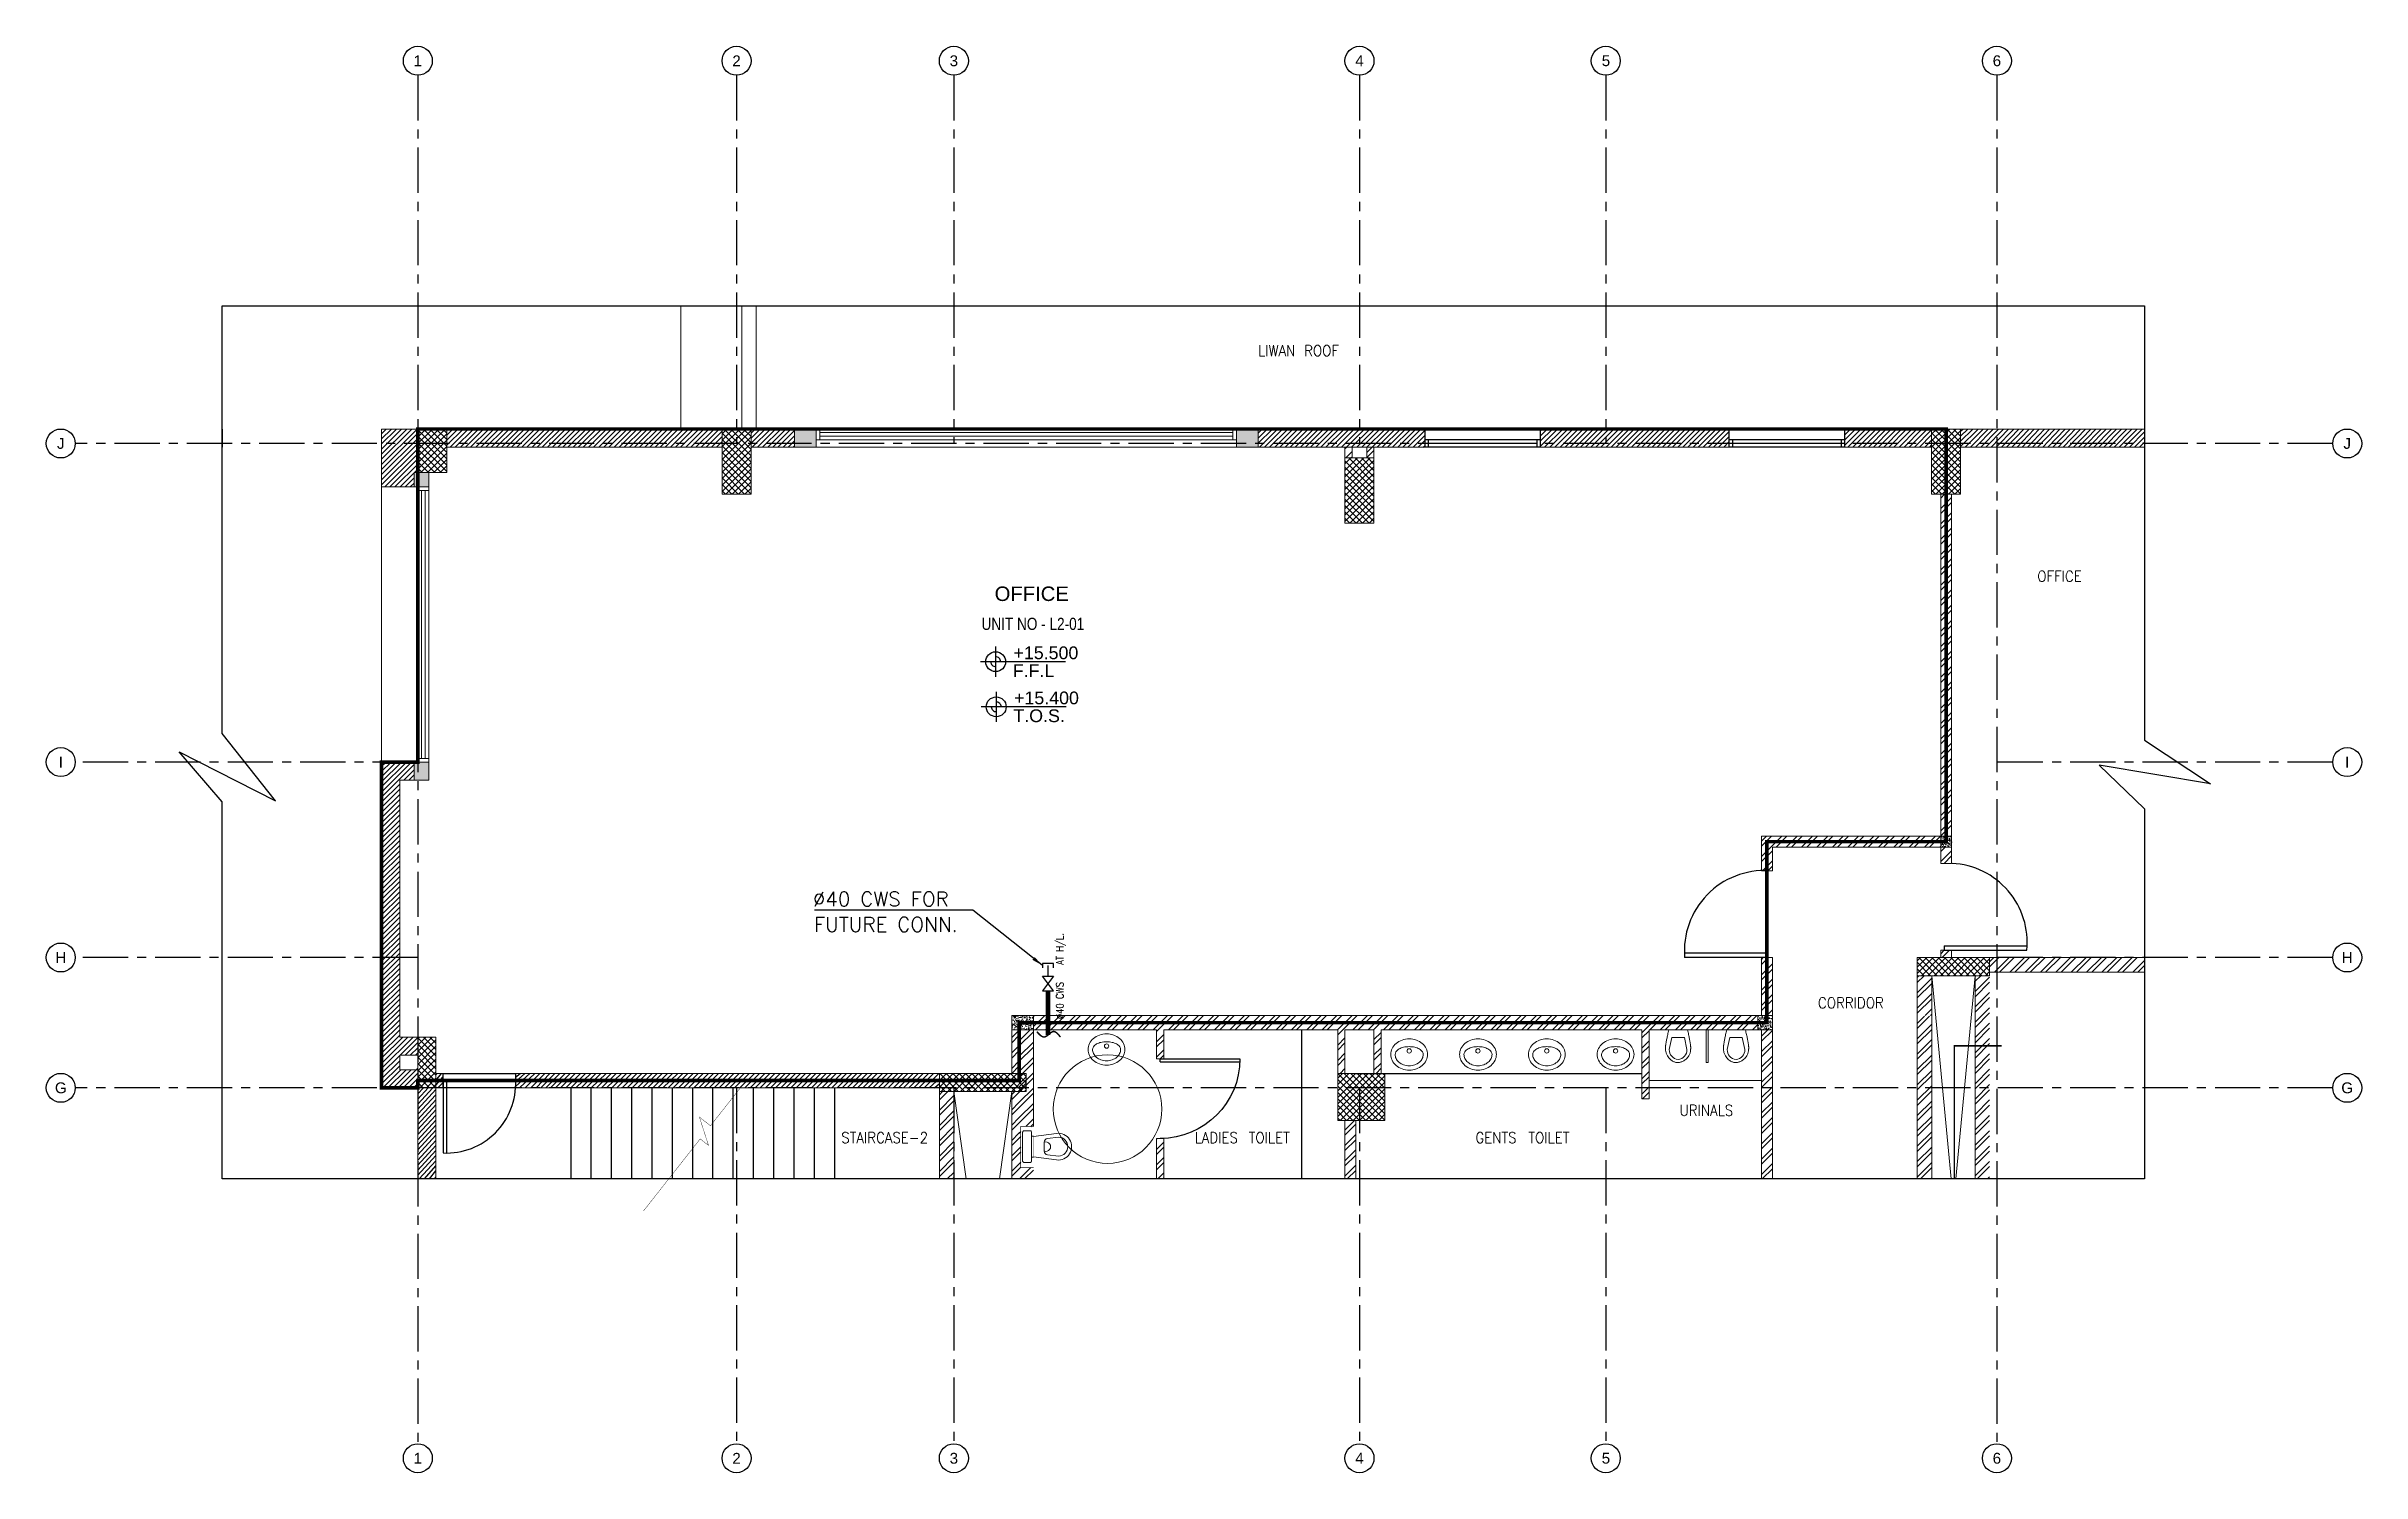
# Model space of a CAD drawing. Header units: metres. Extents: x 4747 to 137220, y 399495 to 419196.
# Drawn here: x 105255 to 137220, y 399495 to 419196 of the extents above; entities that cross this region are included whole.
import ezdxf
from ezdxf.enums import TextEntityAlignment as Align

# ---------------------------------------------------------------- set-up
doc = ezdxf.new("R2010")
doc.units = ezdxf.units.M
doc.header["$LTSCALE"] = 50
doc.header["$MEASUREMENT"] = 0
for name, pattern in [('CENTER', [2, 1.25, -0.25, 0.25, -0.25]), ('DASHED2', [9.525, 6.35, -3.175]), ('HIDDENX2', [0.75, 0.5, -0.25])]:
    doc.linetypes.add(name, pattern=pattern)
for name, color, linetype in [('A - CONCRETE', 1, 'Continuous'), ('A-DOOR', 10, 'Continuous'), ('A-LEVEL', 3, 'Continuous'), ('A-MARK-SECTIONS', 211, 'CENTER'), ('A-TEXT', 3, 'Continuous'), ('A-WALL HATCH-100', 8, 'Continuous'), ('Axis', 8, 'CENTER'), ('BS-TOILET FUR', 85, 'Continuous'), ('CWS', 130, 'Continuous'), ('DIM2', 222, 'Continuous'), ('ELEV.', 252, 'Continuous'), ('GLAZ', 4, 'Continuous'), ('OUT RETAIL', 253, 'Continuous'), ('P-PIPE-CWS', 80, 'Continuous'), ('P-PIPE-DRA', 40, 'Continuous'), ('P-PIPE-WS-TXT', 3, 'Continuous'), ('S-COL-HAT', 8, 'Continuous'), ('stair', 8, 'Continuous'), ('TBK', 7, 'Continuous'), ('WALL', 30, 'Continuous')]:
    doc.layers.add(name, color=color, linetype=linetype)
for name, color, linetype, lineweight in [('A-BLOCK', 2, 'Continuous', 18), ('A-Concrete post &encasement added 28-3-2011', 1, 'Continuous', 5), ('A-CORD.PLUMB', 46, 'Continuous', 9), ('A-GLASS', 4, 'Continuous', 5), ('A-HIDDEN', 8, 'HIDDENX2', 9), ('A-LEASING LINE', 6, 'DASHED2', 9), ('A-PROJECTION', 31, 'Continuous', 15), ('S-COL', 1, 'Continuous', 20)]:
    doc.layers.add(name, color=color, linetype=linetype, lineweight=lineweight)
doc.styles.add('ARIAL', font='ARIALUNI.TTF')
doc.styles.add('FRAME-ARIAL', font='arial.ttf', dxfattribs={"height": 0.35})
doc.styles.add('MECH', font='romans.shx')
doc.styles.add('ROMANS', font='ROMANS.shx', dxfattribs={"width": 0.9})
doc.styles.add('style1', font='arial.ttf')
doc.styles.add('VK', font='arial.ttf', dxfattribs={"width": 0.8})
doc.dimstyles.new('JAHRA CINEMA', dxfattribs={"dimtxt": 180, "dimasz": 150, "dimexe": 50, "dimexo": 50, "dimgap": 80, "dimtad": 1, "dimdec": 0, "dimlfac": 0.1, "dimzin": 1, "dimdsep": 46, "dimtxsty": 'ROMANS', "dimcen": 0.09, "dimdle": 50, "dimclrd": 222, "dimclre": 222, "dimclrt": 3, "dimadec": 0, "dimazin": 0, "dimtfac": 1, "dimtdec": 0, "dimtix": 1, "dimtmove": 2, "dimatfit": 3, "dimfxl": 0.1, "dimtolj": 1, "dimtzin": 0, "dimlwd": -1, "dimarcsym": 0})
pattern_1 = [(45, (101153.52, 156637.68), (-35.355339, 35.355339), [])]
pattern_2 = [(135, (101153.52, 156637.68), (-44.194174, -44.194174), []), (225, (101153.52, 156637.68), (44.194174, -44.194174), [])]
pattern_3 = [(140, (101153.52, 156637.68), (6.275213, 71.726018), [7.5, -82.5]), (85, (101153.52, 156637.68), (-75.219213, -13.875133), [6, -66]), (190.451444, (101154.044, 156643.656), (-68.944, 57.850885), [6.37402, -70.114211]), (136.1842, (101133.52, 156637.68), (16.551928, 106.724133), [11.25, -123.75]), (186.635635, (101134.9, 156646.57), (-97.41186, 93.466195), [9.561034, -105.171376]), (81.184164, (101133.52, 156637.68), (-97.41186, 93.466195), [9, -99]), (111, (101138.52, 156647.68), (40.261889, 59.690705), [7.5, -82.5]), (56, (101138.52, 156647.68), (-72.515005, 24.331533), [6, -66]), (161.451445, (101141.877, 156652.65), (-32.253115, 84.022238), [6.37402, -70.114211]), (127.5, (101153.521, 156637.678), (-33.2893854, 1.2159855), [0, -65.2, 0, -67, 0, -66.25]), (97.5, (101153.52, 156637.68), (-39.441171, 26.3069537), [0, -38.2, 0, -63.7, 0, -25.25]), (57.5, (101153.521, 156615.378), (2.2554872, 53.3822436), [0, -25, 0, -78, 0, -103.5]), (47.5, (101153.52, 156605.38), (-10.010498, 58.318617), [0, -32.5, 0, -51.8, 0, -73.5])]
pattern_4 = [(45, (-498654081.024, -238468702.163), (-35.3553390593, 35.3553390593), [])]
pattern_5 = [(45, (101153.52, 156637.68), (-106.06602, 106.06602), []), (45, (101224.23, 156637.68), (-106.06602, 106.06602), [])]
pattern_6 = [(45, (72747.21, -7468.8), (-106.066017, 106.066017), []), (45, (72817.92, -7468.8), (-106.066017, 106.066017), [])]
pattern_7 = [(45, (101152.52, 156637.68), (-106.06602, 106.06602), []), (45, (101223.23, 156637.68), (-106.06602, 106.06602), [])]

msp = doc.modelspace()

# ---------------------------------------------------------------- texts
at = {"layer": 'A-TEXT', "color": 252, "style": 'ARIAL'}
msp.add_text('OFFICE', height=200, rotation=359.9958, dxfattribs=at).set_placement((118347, 411535))
at = {"layer": 'Axis', "color": 252, "linetype": 'Continuous', "style": 'style1'}
for s, p in [('1', (110384, 418996, 0)), ('2', (114784, 418996, 0)), ('3', (117784, 418996, 0)), ('4', (123384, 418996, 0)), ('5', (126787, 418996, 0)), ('6', (132184, 418996, 0)), ('J', (105455, 413710, 0)), ('J', (137020, 413710, 0)), ('I', (105455, 409310, 0)), ('I', (137020, 409310, 0)), ('H', (105455, 406611, 0)), ('H', (137020, 406611, 0)), ('G', (105455, 404811, 0)), ('G', (137020, 404811, 0)), ('1', (110384, 399695, 0)), ('2', (114784, 399695, 0)), ('3', (117784, 399695, 0)), ('4', (123384, 399695, 0)), ('5', (126787, 399695, 0)), ('6', (132184, 399695, 0))]:
    msp.add_text(s, height=150, dxfattribs=at).set_placement(p, align=Align.MIDDLE)
at = {"layer": 'OUT RETAIL', "color": 252, "style": 'ROMANS', "width": 0.9}
for tag, p in [('LIWAN', (122241, 414991, 0)), ('ROOF', (122860, 414991, 0)), ('OFFICE', (133049, 411877, 0)), ('CORRIDOR', (130168, 405984, 0)), ('URINALS', (128173, 404500, 0)), ('STAIRCASE-2', (116829, 404123, 0)), ('LADIES', (121407, 404123, 0)), ('TOILET', (122138, 404123, 0)), ('GENTS', (125268, 404123, 0)), ('TOILET', (125999, 404123, 0))]:
    msp.add_attdef(tag, text='ROOM', height=150, rotation=0, dxfattribs=at).set_placement(p, align=Align.MIDDLE_CENTER)
at = {"layer": 'P-PIPE-WS-TXT', "style": 'MECH'}
for s, p in [('%%C40 CWS FOR ', (115839, 407319, 0)), ('FUTURE CONN.', (115852, 406967, 0))]:
    msp.add_text(s, height=200.62, dxfattribs=at).set_placement(p)
at = {"layer": 'P-PIPE-WS-TXT', "color": 7, "style": 'ROMANS', "width": 0.85}
msp.add_text('%%C40 CWS   AT H/L.', height=100, rotation=90, dxfattribs=at).set_placement((119297, 405760, 0))
at = {"layer": 'TBK', "color": 4, "style": 'FRAME-ARIAL', "width": 0.8}
msp.add_text('UNIT NO - L2-01 ', height=167.96, dxfattribs=at).set_placement((118166, 411135))

# ---------------------------------------------------------------- blocks, each defined once
blk = doc.blocks.new('W1')
at = {"layer": 'A-BLOCK', "color": 8}
blk.add_line((-80, 20), (80, 20), dxfattribs=at)
at = {"layer": 'GLAZ'}
for p, q in [((80, 5), (-80, 5)), ((-75, 5), (-75, -5)), ((75, 0), (-75, 0)), ((75, 5), (75, -5)), ((80, -5), (-80, -5))]:
    blk.add_line(p, q, dxfattribs=at)
at = {"layer": 'WALL'}
for p, q in [((-80, 20), (-80, -5)), ((80, -5), (80, 20))]:
    blk.add_line(p, q, dxfattribs=at)
blk = doc.blocks.new('DOOR SINGLE1')
at = {"layer": 'A-DOOR'}
for p, q in [((-11552.4, 19407.6), (-11555.3, 19407.6)), ((-11555.3, 19407.6), (-11555.3, 19327.6)), ((-11552.4, 19407.6), (-11552.4, 19327.6))]:
    blk.add_line(p, q, dxfattribs=at)
blk.add_arc((-11555.3, 19407.6), 80, 270, 0, dxfattribs=at)
blk = doc.blocks.new('159')
at = {"layer": 'A-CORD.PLUMB', "linetype": 'Continuous'}
for p, q in [((-499019374, -238983892, 0), (-499019174, -238983892, 0)), ((-499019174, -238983892, 0), (-499019174, -238984542, 0))]:
    blk.add_line(p, q, dxfattribs=at)
at = {"layer": 'A-CORD.PLUMB', "ltscale": 0.5}
for p, q in [((-499019596, -238984091), (-499019771, -238984072)), ((-499019541, -238984153), (-499019541, -238984292)), ((-499019596, -238984354), (-499019771, -238984374)), ((-499019174, -238984542, 0), (-499019374, -238984542, 0))]:
    blk.add_line(p, q, dxfattribs=at)
blk.add_lwpolyline([(-499019374, -238984386), (-499019739, -238984433, -1.137773), (-499019739, -238984012), (-499019374, -238984059), (-499019374, -238984386)], format="xyb", dxfattribs=at)
for centre, radius, start, end in [((-499019766, -238984223), 151, 91.6855, 180), ((-499019766, -238984223), 151, 180, 268.3145), ((-499019570, -238984223), 75.1, 67.0688, 292.9312), ((-499019604, -238984153), 62.5, 0, 82.6251), ((-499019604, -238984292), 62.5, 277.3749, 0)]:
    blk.add_arc(centre, radius, start, end, dxfattribs=at)
at = {"ltscale": 0.5}
blk.add_wipeout([(-499019374, -238983892), (-499019174, -238983892), (-499019174, -238984542), (-499019374, -238984542)], dxfattribs=at).translate(0, 0, 0).dxf.layer = 'A-CORD.PLUMB'
at = {"layer": 'A-CORD.PLUMB', "ltscale": 0.5}
for p, q in [((-499019374, -238984055), (-499019344, -238984055)), ((-499019374, -238984390, 0), (-499019344, -238984390))]:
    blk.add_line(p, q, dxfattribs=at)
blk.add_lwpolyline([(-499019221, -238984473), (-499019324, -238984473, -0.414214), (-499019344, -238984453), (-499019344, -238983993, -0.414214), (-499019324, -238983973), (-499019221, -238983973, -0.414214), (-499019201, -238983993), (-499019201, -238984453, -0.414214)], format="xyb", close=True, dxfattribs=at)
blk = doc.blocks.new('WB')
blk.add_lwpolyline([(-254, -48, -0.113803), (-235, 33, -0.103571), (-180, 105, -0.091769), (-99, 151, -0.084871), (0, 168, -0.084871), (99, 151, -0.091769), (180, 105, -0.103571), (235, 33, -0.113803), (254, -48, -0.113803), (235, -129, -0.103571), (180, -200, -0.091769), (99, -247, -0.084871), (0, -264, -0.084871), (-99, -247, -0.091769), (-180, -200, -0.103571), (-235, -129, -0.113803)], format="xyb", close=True)
for points in [[(-194, -48, -0.161298), (-182, -10, -0.106182), (-137, 29, -0.070452), (-78, 51, -0.056719), (0, 60, -0.056719), (78, 51, -0.070452), (137, 29, -0.106182), (182, -10, -0.161298), (194, -48, -0.161298)], [(194, -48, -0.113803), (181, -102, -0.103571), (141, -155, -0.091769), (79, -190, -0.084871), (0, -204, -0.084871), (-79, -190, -0.091769), (-141, -155, -0.103571), (-181, -102, -0.113803), (-194, -48, -0.113803)]]:
    blk.add_lwpolyline(points, format="xyb")
blk.add_circle((0, 0), 30)
blk = doc.blocks.new('HK')
for points in [[(82.2, 0), (-17.8, 0)], [(0, 17.8), (0, -17.8)]]:
    blk.add_lwpolyline(points)
at = {"const_width": 11.7}
for points in [[(-5.8, 0, 0.414214), (0, -5.8, 1)], [(5.8, 0, 0.414214), (0, 5.8, 1)]]:
    blk.add_lwpolyline(points, format="xyb", dxfattribs=at)
blk.add_circle((0, 0), 11.7)
at = {"style": 'VK'}
for tag, p in [('REL', (21, 3)), ('APS', (20.2, -18))]:
    blk.add_attdef(tag, p, '', height=15, dxfattribs=at)
blk = doc.blocks.new('G.V')
at = {"layer": 'P-PIPE-CWS', "ltscale": 10000}
for p, q in [((-101, -78), (-101, 78)), ((-101, 78), (101, -78)), ((101, 78), (-101, -78)), ((101, -78), (101, 78))]:
    blk.add_line(p, q, dxfattribs=at)
blk = doc.blocks.new('A$C4A371C8E')
at = {"color": 3}
for p, q in [((-178, -78), (-178, 78)), ((-178, 78), (-116, 78)), ((0, 0), (-147, 0)), ((-116, -78), (-178, -78))]:
    blk.add_line(p, q, dxfattribs=at)
blk = doc.blocks.new('A$C027B4A41')
at = {"color": 3}
blk.add_line((0, 1), (0, -73), dxfattribs=at)
at = {"color": 3, "rotation": 270}
blk.add_blockref('A$C4A371C8E', (0, 202), dxfattribs=at)
at = {"color": 5, "rotation": 90}
blk.add_blockref('G.V', (0, 101), dxfattribs=at)
blk = doc.blocks.new('*U10')
at = {"layer": 'P-PIPE-DRA', "color": 1, "const_width": 0.02}
blk.add_lwpolyline([(0.165, -0.035), (0.144, -0.013), (0.124, 0.007), (0.114, 0.016), (0.104, 0.023), (0.094, 0.029), (0.083, 0.034), (0.073, 0.036), (0.063, 0.037), (0.052, 0.035), (0.042, 0.03), (0.031, 0.024), (0.021, 0.017), (-0.001, 0), (-0.022, -0.018), (-0.032, -0.025), (-0.042, -0.032), (-0.053, -0.036), (-0.063, -0.039), (-0.073, -0.039), (-0.083, -0.036), (-0.093, -0.031), (-0.102, -0.025), (-0.112, -0.017), (-0.122, -0.008), (-0.141, 0.013), (-0.16, 0.037)], dxfattribs=at)

# ---------------------------------------------------------------- hatches: boundary and pattern name
at = {"layer": 'A-Concrete post &encasement added 28-3-2011', "ltscale": 15}
h = msp.add_hatch(dxfattribs=at)
h.set_pattern_fill('AR-CONC', color=252, scale=10, angle=90)
h.set_pattern_definition(pattern_3)
h.paths.add_polyline_path([(115884, 413910), (115584, 413910), (115584, 413660), (115884, 413660)])
h.paths.add_polyline_path([(121984, 413910), (121684, 413910), (121684, 413660), (121984, 413660)])
h = msp.add_hatch(dxfattribs=at)
h.set_pattern_fill('AR-CONC', color=252, scale=10, angle=90)
h.set_pattern_definition(pattern_3)
h.paths.add_polyline_path([(110334, 413110), (110534, 413110), (110534, 413310), (110334, 413310)])
h.paths.add_polyline_path([(110334, 409060), (110534, 409060), (110534, 409310), (110334, 409310)])
h = msp.add_hatch(dxfattribs=at)
h.set_pattern_fill('AR-CONC', color=252, scale=10, angle=90)
h.set_pattern_definition([(140, (101154.5, 156637.68), (6.275213, 71.726018), [7.5, -82.5]), (85, (101154.5, 156637.68), (-75.219213, -13.875133), [6, -66]), (190.451444, (101155.025, 156643.656), (-68.944, 57.850885), [6.37402, -70.114211]), (136.1842, (101134.5, 156637.68), (16.551928, 106.724133), [11.25, -123.75]), (186.635635, (101135.88, 156646.57), (-97.41186, 93.466195), [9.561034, -105.171376]), (81.184164, (101134.5, 156637.68), (-97.41186, 93.466195), [9, -99]), (111, (101139.5, 156647.68), (40.261889, 59.690705), [7.5, -82.5]), (56, (101139.5, 156647.68), (-72.515005, 24.331533), [6, -66]), (161.451445, (101142.86, 156652.65), (-32.253115, 84.022238), [6.37402, -70.114211]), (127.5, (101154.502, 156637.678), (-33.2893854, 1.2159855), [0, -65.2, 0, -67, 0, -66.25]), (97.5, (101154.502, 156637.68), (-39.441171, 26.3069537), [0, -38.2, 0, -63.7, 0, -25.25]), (57.5, (101154.502, 156615.378), (2.2554872, 53.3822436), [0, -25, 0, -78, 0, -103.5]), (47.5, (101154.5, 156605.38), (-10.010498, 58.318617), [0, -32.5, 0, -51.8, 0, -73.5])])
h.paths.add_polyline_path([(131409, 408286), (131559, 408286), (131559, 408136), (131409, 408136)])
h = msp.add_hatch(dxfattribs=at)
h.set_pattern_fill('AR-CONC', color=252, scale=10, angle=90)
h.set_pattern_definition(pattern_3)
h.paths.add_polyline_path([(118884, 405611), (118584, 405611), (118584, 405811), (118884, 405811)])
h = msp.add_hatch(dxfattribs=at)
h.set_pattern_fill('AR-CONC', color=252, scale=10, angle=90)
h.set_pattern_definition(pattern_3)
h.paths.add_polyline_path([(128884, 405811), (129084, 405811), (129084, 405611), (128884, 405611)])
at = {"layer": 'A-WALL HATCH-100'}
h = msp.add_hatch(dxfattribs=at)
h.set_pattern_fill('ANSI31', color=252, scale=400, style=0)
h.set_pattern_definition(pattern_1)
h.paths.add_polyline_path([(115584, 413910), (114984, 413910), (114984, 413710), (115584, 413710)])
h.paths.add_polyline_path([(115584, 413710), (114984, 413710), (114984, 413660), (115584, 413660)])
h.paths.add_polyline_path([(114584, 413910), (110784, 413910), (110784, 413710), (114584, 413710)])
h.paths.add_polyline_path([(114584, 413710), (110784, 413710), (110784, 413660), (114584, 413660)])
h.paths.add_polyline_path([(110384, 413910), (109884, 413910), (109884, 413710), (110384, 413710)])
h.paths.add_polyline_path([(110384, 413710), (109884, 413710), (109884, 413110), (110334, 413110), (110334, 413310), (110384, 413310)])
h = msp.add_hatch(dxfattribs=at)
h.set_pattern_fill('ANSI31', color=252, scale=400, style=0)
h.set_pattern_definition(pattern_1)
h.paths.add_polyline_path([(123384, 413910), (123384, 413710), (123384, 413660), (124284, 413660), (124284, 413910), (121684, 413910), (121684, 413660), (123384, 413660), (123384, 413710)])
h.paths.add_polyline_path([(121984, 413910), (121684, 413910), (121684, 413660), (121984, 413660)])
h = msp.add_hatch(dxfattribs=at)
h.set_pattern_fill('ANSI32', color=252, scale=400, style=0)
h.set_pattern_definition(pattern_5)
h.paths.add_polyline_path([(123284, 413660), (123184, 413660), (123184, 413510), (123284, 413510)])
h.paths.add_polyline_path([(123584, 413660), (123484, 413660), (123484, 413510), (123584, 413510)])
h = msp.add_hatch(dxfattribs=at)
h.set_pattern_fill('ANSI31', color=252, scale=400, angle=360, style=0)
h.set_pattern_definition(pattern_4)
h.paths.add_polyline_path([(128484, 413660), (128484, 413910), (125884, 413910), (125884, 413660)])
h = msp.add_hatch(dxfattribs=at)
h.set_pattern_fill('ANSI31', color=252, scale=400, angle=360, style=0)
h.set_pattern_definition(pattern_4)
h.paths.add_polyline_path([(131683, 413910), (131683, 413710), (131683, 413710), (131683, 413660), (132645, 413660), (134222, 413660), (134222, 413910), (132675, 413910), (130084, 413910), (130084, 413660), (131283, 413660), (131283, 413910)])
h = msp.add_hatch(dxfattribs=at)
h.set_pattern_fill('ANSI32', color=252, scale=400, style=0)
h.set_pattern_definition(pattern_7)
h.paths.add_polyline_path([(131409, 408286), (128933, 408286), (128934, 407810), (129084, 407810), (129084, 408136), (131409, 408136)])
h.paths.add_polyline_path([(131409, 408286), (131558, 408286), (131558, 413010), (131408, 413010)])
h.paths.add_polyline_path([(131559, 408136), (131409, 408136), (131408, 407911), (131558, 407911)])
h = msp.add_hatch(dxfattribs=at)
h.set_pattern_fill('ANSI31', color=252, scale=400, angle=360, style=0)
h.set_pattern_definition([(45, (101153.52, 156637.68), (-35.355339, 35.355339), [])])
edge = h.paths.add_edge_path()
edge.add_arc((110646, 404688), 500, 121.5778, 156.6509)
edge.add_line((110187, 404886), (110384, 404886))
edge.add_line((110384, 404886), (110384, 405114))
edge = h.paths.add_edge_path()
edge.add_line((110384, 404886), (110187, 404886))
edge.add_arc((109835, 404989), 367, 331.0526, 343.7527, ccw=False)
edge.add_line((110156, 404811), (110384, 404811))
edge.add_line((110384, 404811), (110384, 404886))
edge = h.paths.add_edge_path()
edge.add_line((110187, 404886), (109884, 404886))
edge.add_line((109884, 404886), (109884, 404811))
edge.add_line((109884, 404811), (110156, 404811))
edge.add_arc((109835, 404989), 367, 331.0527, 343.7527)
h.paths.add_polyline_path([(110334, 409060), (110334, 409310), (109884, 409310), (109884, 406486), (110134, 406486), (110134, 409060)])
h.paths.add_polyline_path([(110134, 405261), (110384, 405261), (110384, 405511), (110134, 405511), (110134, 406486), (109884, 406486), (109884, 405719), (110134, 405227)])
edge = h.paths.add_edge_path()
edge.add_line((110313, 405061), (110219, 405061))
edge.add_line((110219, 405061), (110252, 404995))
edge.add_arc((110646, 404688), 500, 131.7279, 142.0562, ccw=False)
edge = h.paths.add_edge_path()
edge.add_line((110219, 405061), (110134, 405061))
edge.add_line((110134, 405061), (110134, 405227))
edge.add_line((110134, 405227), (109884, 405719))
edge.add_line((109884, 405719), (109884, 404886))
edge.add_line((109884, 404886), (110187, 404886))
edge.add_arc((110646, 404688), 500, 142.0562, 156.6509, ccw=False)
edge.add_line((110252, 404995), (110219, 405061))
h = msp.add_hatch(dxfattribs=at)
h.set_pattern_fill('ANSI32', color=252, scale=400)
h.set_pattern_definition(pattern_6)
h.paths.add_polyline_path([(134222, 406610), (132084, 406610), (132084, 406411), (134222, 406411)])
h.paths.add_polyline_path([(132084, 406360), (131884, 406360), (131884, 404425), (132084, 404425)])
h.paths.add_polyline_path([(131284, 406361), (131284, 404982), (131284, 404982), (131284, 404782), (131284, 404782), (131284, 404425), (131284, 404425)])
h.paths.add_polyline_path([(131284, 403992), (131284, 403553), (131283, 404425), (131284, 404425)])
h.paths.add_polyline_path([(131884, 403553), (132084, 403553), (132084, 404423), (131884, 404425)])
h = msp.add_hatch(dxfattribs=at)
h.set_pattern_fill('ANSI32', color=252, scale=400, style=0)
h.set_pattern_definition(pattern_7)
h.paths.add_polyline_path([(131558, 406711), (131408, 406711), (131408, 406610), (131558, 406611)])
h = msp.add_hatch(dxfattribs=at)
h.set_pattern_fill('ANSI32', color=252, scale=400, style=0)
h.set_pattern_definition(pattern_5)
h.paths.add_polyline_path([(131084, 405811), (131084, 405611)], flags=17)
h.paths.add_polyline_path([(131284, 406360), (131084, 406360), (131084, 403553), (131284, 403553), (131284, 404786), (131284, 404782), (131287, 404425), (131284, 404425)])
h.paths.add_polyline_path([(131084, 405811), (131284, 405811), (131284, 405801), (131084, 405801)], flags=17)
h = msp.add_hatch(dxfattribs=at)
h.set_pattern_fill('ANSI32', color=252, scale=400, style=0)
h.set_pattern_definition(pattern_5)
h.paths.add_polyline_path([(118683, 405611), (118584, 405611), (118584, 405011), (118683, 405011)])
h = msp.add_hatch(dxfattribs=at)
h.set_pattern_fill('ANSI31', color=252, scale=400, angle=360, style=0)
h.set_pattern_definition(pattern_4)
h.paths.add_polyline_path([(110734, 404886), (110634, 404886), (110634, 404811), (110734, 404811), (110734, 404786)])
h.paths.add_polyline_path([(110734, 405011), (110634, 405011), (110634, 404886), (110734, 404886)])
h.paths.add_polyline_path([(110384, 403553), (110634, 403553), (110634, 403645), (110634, 403645), (110634, 404811), (110384, 404811)])
h = msp.add_hatch(dxfattribs=at)
h.set_pattern_fill('ANSI31', color=252, scale=400, angle=360, style=0)
h.set_pattern_definition(pattern_4)
edge = h.paths.add_edge_path()
edge.add_line((117584, 404811), (117584, 405011))
edge.add_line((117597, 405011), (112284, 405011))
edge.add_line((112284, 405011), (111734, 405011))
edge.add_line((111734, 405011), (111734, 404811))
edge.add_line((111734, 404811), (111984, 404811))
edge.add_line((111984, 404811), (111984, 404811))
edge.add_line((111984, 404811), (112284, 404811))
edge.add_line((112284, 404811), (112284, 404811))
edge.add_line((112284, 404811), (117577, 404811))
h = msp.add_hatch(dxfattribs=at)
h.set_pattern_fill('ANSI32', color=252, scale=400, style=0)
h.set_pattern_definition(pattern_5)
h.paths.add_polyline_path([(117584, 403553), (117784, 403553), (117784, 404761), (117584, 404761)])
h = msp.add_hatch(dxfattribs=at)
h.set_pattern_fill('ANSI32', color=252, scale=400)
h.set_pattern_definition(pattern_6)
h.paths.add_polyline_path([(118584, 403553), (118683, 403553), (118683, 404761), (118584, 404761)])
at = {"layer": 'S-COL-HAT', "ltscale": 15}
h = msp.add_hatch(dxfattribs=at)
h.set_pattern_fill('ANSI37', color=252, scale=500, angle=90)
h.set_pattern_definition(pattern_2)
h.paths.add_polyline_path([(110784, 413310), (110784, 413910), (110384, 413910), (110384, 413310)])
h = msp.add_hatch(dxfattribs=at)
h.set_pattern_fill('ANSI37', color=252, scale=500, angle=90)
h.set_pattern_definition(pattern_2)
h.paths.add_polyline_path([(114984, 413910), (114584, 413910), (114584, 413010), (114984, 413010)])
h = msp.add_hatch(dxfattribs=at)
h.set_pattern_fill('ANSI37', color=252, scale=500, angle=90)
h.set_pattern_definition(pattern_2)
h.paths.add_polyline_path([(131683, 413910), (131283, 413910), (131283, 413010), (131683, 413010)])
h = msp.add_hatch(dxfattribs=at)
h.set_pattern_fill('ANSI37', color=252, scale=500, angle=90)
h.set_pattern_definition(pattern_2)
h.paths.add_polyline_path([(123584, 413510), (123184, 413510), (123184, 412610), (123584, 412610)])
h = msp.add_hatch(dxfattribs=at)
h.set_pattern_fill('ANSI37', color=252, scale=500, angle=90)
h.set_pattern_definition(pattern_2)
h.paths.add_polyline_path([(131084, 406610), (131084, 406360), (132084, 406360), (132084, 406610)])
h = msp.add_hatch(dxfattribs=at)
h.set_pattern_fill('ANSI37', color=252, scale=500, angle=90)
h.set_pattern_definition(pattern_2)
h.paths.add_polyline_path([(110634, 405511), (110384, 405511), (110384, 404811), (110634, 404811)])
h = msp.add_hatch(dxfattribs=at)
h.set_pattern_fill('ANSI37', color=252, scale=500, angle=90)
h.set_pattern_definition(pattern_2)
h.paths.add_polyline_path([(117584, 405011), (117584, 404761), (118784, 404761), (118784, 405011)])
h = msp.add_hatch(dxfattribs=at)
h.set_pattern_fill('ANSI37', color=252, scale=500, angle=90)
h.set_pattern_definition([(135, (101153.523, 210038.107), (-44.194174, -44.194174), []), (225, (101153.523, 210038.107), (44.194174, -44.194174), [])])
h.paths.add_polyline_path([(123734, 405011), (123084, 405011), (123084, 404361), (123734, 404361)])

# ---------------------------------------------------------------- linework, layer by layer
at = {"layer": 'A-BLOCK', "color": 252}
for p, q in [((107685, 413910, 0), (107685, 413660, 0)), ((115884, 413910, 0), (109884, 413910, 0)), ((109884, 413110, 0), (109884, 413910, 0)), ((110784, 413660, 0), (114584, 413660, 0)), ((114984, 413660, 0), (115884, 413660, 0)), ((124284, 413910, 0), (121684, 413910, 0)), ((121684, 413660, 0), (121684, 413910, 0)), ((121684, 413660, 0), (124284, 413660, 0)), ((128484, 413910, 0), (125884, 413910, 0)), ((125884, 413910, 0), (125884, 413660, 0)), ((125884, 413660, 0), (128484, 413660, 0)), ((128484, 413910, 0), (128484, 413660, 0)), ((134222, 413910, 0), (130084, 413910, 0)), ((130084, 413910, 0), (130084, 413660, 0)), ((130084, 413660, 0), (131287, 413660, 0)), ((131683, 413660, 0), (134222, 413660, 0)), ((109884, 413110, 0), (110534, 413110, 0)), ((131409, 413010, 0), (131409, 407911, 0)), ((131559, 413010, 0), (131559, 407911, 0)), ((110534, 409310, 0), (109884, 409310, 0)), ((109884, 409310, 0), (109884, 404811, 0)), ((110334, 409060, 0), (110134, 409060, 0)), ((110134, 409060, 0), (110134, 405511, 0)), ((128934, 407810, 0), (128934, 408286, 0)), ((128934, 408286, 0), (131409, 408286, 0)), ((129084, 407810, 0), (129084, 408136, 0)), ((129084, 408136, 0), (131409, 408136, 0)), ((131559, 407911, 0), (131409, 407911, 0)), ((128934, 407810, 0), (129084, 407810, 0)), ((128934, 405811, 0), (128934, 406611, 0)), ((128934, 406611, 0), (129084, 406611, 0)), ((129084, 406611, 0), (129084, 403553, 0)), ((131558, 406711, 0), (131408, 406711, 0)), ((131408, 406711, 0), (131408, 406610, 0)), ((131558, 406711, 0), (131558, 406610, 0)), ((132084, 406610, 0), (134222, 406610, 0)), ((131084, 406360, 0), (131084, 403553, 0)), ((131284, 406360, 0), (131284, 403553, 0)), ((131884, 406360, 0), (131884, 403553, 0)), ((132084, 406410, 0), (134222, 406410, 0)), ((118584, 405811, 0), (118584, 405011, 0)), ((118784, 405811, 0), (128934, 405811, 0)), ((110384, 405511, 0), (110134, 405511, 0)), ((127284, 405610, 0), (123684, 405610, 0)), ((123684, 405610, 0), (123684, 405011, 0)), ((127284, 404661, 0), (127284, 405610, 0)), ((128934, 405610, 0), (127384, 405610, 0)), ((127384, 405610, 0), (127384, 404661, 0)), ((128934, 403553, 0), (128934, 405610, 0)), ((110384, 405261, 0), (110134, 405261, 0)), ((117584, 405011, 0), (111734, 405011, 0)), ((111734, 405011, 0), (111734, 404811, 0)), ((112284, 405011, 0), (117584, 405011, 0)), ((110384, 404811, 0), (110384, 403553, 0)), ((111734, 404811, 0), (117584, 404811, 0)), ((112284, 404811, 0), (117584, 404811, 0)), ((117584, 404761, 0), (117584, 403553, 0)), ((117784, 404761, 0), (117784, 403553, 0)), ((118584, 404761, 0), (118584, 403553, 0)), ((118584, 404761, 0), (118584, 403553, 0)), ((127384, 404661, 0), (127284, 404661, 0)), ((120583, 404111, 0), (120583, 403553, 0)), ((120683, 404111, 0), (120583, 404111, 0)), ((120683, 404111, 0), (120683, 403553, 0))]:
    msp.add_line(p, q, dxfattribs=at)
at = {"layer": 'A-BLOCK', "color": 252, "elevation": 0}
for points in [[(123184, 413510), (123184, 413660)], [(123284, 413510), (123284, 413660)], [(123484, 413510), (123484, 413660)], [(123584, 413510), (123584, 413660)], [(123184, 405011), (123184, 405611), (123584, 405611), (123584, 405011)], [(110384, 405261), (110134, 405261), (110134, 405061), (110384, 405061)], [(110634, 403553), (110634, 404811), (110734, 404811), (110734, 405011), (110634, 405011)], [(109884, 404811), (110384, 404811)], [(123183, 404361), (123183, 403553)], [(123333, 403553), (123333, 404361)]]:
    msp.add_lwpolyline(points, dxfattribs=at)
at = {"layer": 'A-Concrete post &encasement added 28-3-2011', "color": 252, "ltscale": 15}
for p, q in [((115884, 413910, 0), (115884, 413660, 0)), ((110384, 409310, 0), (110534, 409310, 0)), ((110534, 409060, 0), (110534, 409310, 0))]:
    msp.add_line(p, q, dxfattribs=at)
at = {"layer": 'A-Concrete post &encasement added 28-3-2011', "color": 252, "ltscale": 15, "elevation": 0}
for points in [[(115884, 413910), (115584, 413910), (115584, 413660), (115884, 413660)], [(110334, 409060), (110534, 409060), (110534, 409310), (110334, 409310)], [(131409, 408286), (131559, 408286), (131559, 408136), (131409, 408136)], [(118884, 405611), (118584, 405611), (118584, 405811), (118884, 405811)], [(128884, 405811), (129084, 405811), (129084, 405611), (128884, 405611)]]:
    msp.add_lwpolyline(points, close=True, dxfattribs=at)
msp.add_lwpolyline([(110534, 413110), (110534, 413310), (110334, 413310), (110334, 413110), (110534, 413110), (110534, 413310)], dxfattribs=at)
at = {"layer": 'A-CORD.PLUMB', "color": 252}
for p, q in [((128168, 405611, 0), (128168, 405160, 0)), ((128198, 405611, 0), (128198, 405160, 0)), ((128168, 405160, 0), (128198, 405160, 0)), ((128934, 404911, 0), (127383, 404911, 0))]:
    msp.add_line(p, q, dxfattribs=at)
at = {"layer": 'A-CORD.PLUMB', "color": 252, "elevation": 0}
for points in [[(127769, 405161), (127774, 405160), (127778, 405160), (127781, 405161), (127783, 405161), (127783, 405161), (127784, 405161), (127786, 405161), (127789, 405161), (127793, 405161), (127798, 405162), (127804, 405163), (127811, 405164), (127818, 405166), (127826, 405168), (127835, 405171), (127844, 405175), (127853, 405179), (127863, 405185), (127873, 405191), (127882, 405199), (127892, 405207), (127902, 405217), (127912, 405228), (127921, 405241), (127930, 405255), (127935, 405264), (127940, 405273), (127944, 405282), (127947, 405291), (127950, 405300), (127952, 405309), (127954, 405318), (127954, 405327), (127956, 405335), (127956, 405343), (127957, 405351), (127957, 405358), (127957, 405365), (127957, 405372), (127957, 405377), (127956, 405383), (127956, 405388), (127955, 405392), (127955, 405395), (127954, 405398), (127954, 405398), (127955, 405401), (127954, 405404), (127954, 405409), (127953, 405416), (127951, 405423), (127950, 405432), (127948, 405441), (127946, 405452), (127944, 405463), (127942, 405475), (127939, 405488), (127937, 405502), (127934, 405516), (127931, 405531), (127927, 405546), (127924, 405562), (127920, 405578), (127916, 405594), (127912, 405611), (127655, 405611), (127651, 405594), (127647, 405578), (127643, 405562), (127639, 405546), (127636, 405531), (127633, 405516), (127630, 405502), (127627, 405488), (127624, 405475), (127622, 405463), (127620, 405452), (127618, 405441), (127617, 405432), (127615, 405423), (127614, 405416), (127613, 405409), (127612, 405404), (127612, 405401), (127611, 405398), (127611, 405398), (127611, 405395), (127610, 405392), (127610, 405388), (127609, 405383), (127609, 405377), (127608, 405371), (127608, 405365), (127608, 405358), (127608, 405350), (127609, 405343), (127610, 405335), (127611, 405326), (127612, 405318), (127614, 405309), (127616, 405300), (127619, 405291), (127622, 405282), (127626, 405272), (127631, 405263), (127636, 405254), (127646, 405239), (127656, 405226), (127666, 405214), (127676, 405204), (127686, 405195), (127696, 405188), (127706, 405181), (127716, 405176), (127725, 405172), (127734, 405168), (127742, 405165), (127750, 405163), (127757, 405162), (127764, 405161)], [(128569, 405161), (128574, 405160), (128578, 405160), (128581, 405161), (128583, 405161), (128583, 405161), (128584, 405161), (128586, 405161), (128589, 405161), (128593, 405161), (128598, 405162), (128604, 405163), (128611, 405164), (128618, 405166), (128626, 405168), (128635, 405171), (128644, 405175), (128653, 405179), (128663, 405185), (128673, 405191), (128682, 405199), (128692, 405207), (128702, 405217), (128712, 405228), (128721, 405241), (128730, 405255), (128735, 405264), (128740, 405273), (128744, 405282), (128747, 405291), (128750, 405300), (128752, 405309), (128754, 405318), (128754, 405327), (128756, 405335), (128756, 405343), (128757, 405351), (128757, 405358), (128757, 405365), (128757, 405372), (128757, 405377), (128756, 405383), (128756, 405388), (128755, 405392), (128755, 405395), (128754, 405398), (128754, 405398), (128755, 405401), (128754, 405404), (128754, 405409), (128753, 405416), (128751, 405423), (128750, 405432), (128748, 405441), (128746, 405452), (128744, 405463), (128742, 405475), (128739, 405488), (128737, 405502), (128734, 405516), (128731, 405531), (128727, 405546), (128724, 405562), (128720, 405578), (128716, 405594), (128712, 405611), (128455, 405611), (128451, 405594), (128447, 405578), (128443, 405562), (128439, 405546), (128436, 405531), (128433, 405516), (128430, 405502), (128427, 405488), (128424, 405475), (128422, 405463), (128420, 405452), (128418, 405441), (128417, 405432), (128415, 405423), (128414, 405416), (128413, 405409), (128412, 405404), (128412, 405401), (128411, 405398), (128411, 405398), (128411, 405395), (128410, 405392), (128410, 405388), (128409, 405383), (128409, 405377), (128408, 405371), (128408, 405365), (128408, 405358), (128408, 405350), (128409, 405343), (128410, 405335), (128411, 405326), (128412, 405318), (128414, 405309), (128416, 405300), (128419, 405291), (128422, 405282), (128426, 405272), (128431, 405263), (128436, 405254), (128446, 405239), (128456, 405226), (128466, 405214), (128476, 405204), (128486, 405195), (128496, 405188), (128506, 405181), (128516, 405176), (128525, 405172), (128534, 405168), (128542, 405165), (128550, 405163), (128557, 405162), (128564, 405161)]]:
    msp.add_lwpolyline(points, close=True, dxfattribs=at)
for points in [[(127869, 405507), (127698, 405507), (127661, 405340, 0.392296), (127783, 405200)], [(127869, 405507), (127905, 405340, -0.392296), (127783, 405200)], [(128669, 405507), (128498, 405507), (128461, 405340, 0.392296), (128583, 405200)], [(128669, 405507), (128705, 405340, -0.392296), (128583, 405200)]]:
    msp.add_lwpolyline(points, format="xyb", dxfattribs=at)
at = {"layer": 'A-DOOR', "color": 252}
for p, q in [((129013, 406671, 0), (127868, 406671, 0)), ((129013, 406611, 0), (127873, 406611, 0)), ((129013, 406671, 0), (129013, 406611, 0)), ((131456, 406770, 0), (131456, 406711, 0)), ((131456, 406770, 0), (132600, 406770, 0)), ((131456, 406711, 0), (132596, 406711, 0))]:
    msp.add_line(p, q, dxfattribs=at)
at = {"layer": 'A-DOOR', "color": 252, "elevation": 0}
msp.add_lwpolyline([(110784, 403911), (110784, 404911), (110734, 404911), (110734, 403911)], dxfattribs=at)
at = {"layer": 'A-DOOR', "color": 252}
for centre, radius, start, end in [((131512, 406822, 0), 1090, 354.1266, 87.0568), ((128977, 406704, 0), 1108, 86.8448, 184.7955), ((110777, 404868, 0), 958, 267.4475, 2.5525)]:
    msp.add_arc(centre, radius, start, end, dxfattribs=at)
at = {"layer": 'A-GLASS', "color": 252}
for p, q in [((115855, 413660, 0), (121684, 413660, 0)), ((121684, 413910, 0), (115884, 413910, 0)), ((121684, 413760, 0), (115884, 413760, 0)), ((115934, 413910, 0), (115934, 413760, 0)), ((121634, 413860, 0), (115934, 413860, 0)), ((121634, 413810, 0), (115934, 413810, 0)), ((121634, 413910, 0), (121634, 413760, 0)), ((121684, 413910, 0), (121684, 413760, 0)), ((109884, 413110, 0), (109884, 409310, 0)), ((110384, 409310, 0), (110384, 413110, 0)), ((110534, 413110, 0), (110384, 413110, 0)), ((110434, 409360, 0), (110434, 413060, 0)), ((110484, 409360, 0), (110484, 413060, 0)), ((110534, 409310, 0), (110534, 413110, 0)), ((110384, 409360, 0), (110534, 409360, 0))]:
    msp.add_line(p, q, dxfattribs=at)
at = {"layer": 'A-GLASS', "color": 252, "elevation": 0}
msp.add_lwpolyline([(110384, 413060), (110534, 413060)], dxfattribs=at)
at = {"layer": 'A-HIDDEN', "color": 252, "linetype": 'Continuous', "ltscale": 5}
for p, q in [((131284, 406360, 0), (131552, 403553, 0)), ((131616, 403553, 0), (131884, 406360, 0)), ((117784, 404761, 0), (117954, 403553)), ((118584, 404761, 0), (118416, 403553, 0))]:
    msp.add_line(p, q, dxfattribs=at)
at = {"layer": 'A-HIDDEN', "color": 252, "ltscale": 5}
msp.add_line((131884, 406360, 0), (131884, 403553, 0), dxfattribs=at)
at = {"layer": 'A-LEASING LINE', "color": 9, "const_width": 50, "elevation": 0}
msp.add_lwpolyline([(131484, 413910), (110384, 413910), (110384, 409310), (109884, 409310), (109884, 404811), (110384, 404811), (110384, 404911), (118684, 404911), (118684, 405711), (129009, 405711), (129009, 408211), (131484, 408211), (131484, 413910)], close=True, dxfattribs=at)
at = {"layer": 'A-MARK-SECTIONS', "color": 252, "ltscale": 20, "const_width": 20, "elevation": 0}
msp.add_lwpolyline([(131595, 403553), (131595, 405391), (132248, 405391)], dxfattribs=at)
at = {"layer": 'A-PROJECTION', "color": 252}
for p, q in [((114855, 415613, 0), (114855, 413910, 0)), ((115055, 415613, 0), (115055, 413910, 0))]:
    msp.add_line(p, q, dxfattribs=at)
at = {"layer": 'A-PROJECTION', "color": 252, "elevation": 0}
msp.add_lwpolyline([(114016, 415613), (114016, 413910)], dxfattribs=at)
at = {"layer": 'Axis', "color": 252, "ltscale": 10}
for p, q in [((110384, 418796, 0), (110384, 399895, 0)), ((114784, 418796, 0), (114784, 413710, 0)), ((117784, 418796, 0), (117784, 413710, 0)), ((123384, 418796, 0), (123384, 413710, 0)), ((126784, 418796, 0), (126784, 413710, 0)), ((132184, 418796, 0), (132184, 399895, 0)), ((136820, 413710, 0), (105655, 413710, 0)), ((110384, 409310, 0), (105655, 409310, 0)), ((136820, 409310, 0), (132184, 409310, 0)), ((110384, 406610, 0), (105655, 406610, 0)), ((136820, 406610, 0), (132184, 406610, 0)), ((136820, 404810, 0), (105655, 404810, 0)), ((114784, 404810, 0), (114784, 399895, 0)), ((117784, 404810, 0), (117784, 399895, 0)), ((123384, 404810, 0), (123384, 399895, 0)), ((126784, 404810, 0), (126784, 399895, 0))]:
    msp.add_line(p, q, dxfattribs=at)
at = {"layer": 'Axis', "color": 252, "linetype": 'Continuous'}
for centre in [(110384, 418996, 0), (114784, 418996, 0), (117784, 418996, 0), (123384, 418996, 0), (126784, 418996, 0), (132184, 418996, 0), (105455, 413710, 0), (137020, 413710, 0), (105455, 409310, 0), (137020, 409310, 0), (105455, 406611, 0), (137020, 406611, 0), (105455, 404811, 0), (137020, 404811, 0), (110384, 399695, 0), (114784, 399695, 0), (117784, 399695, 0), (123384, 399695, 0), (126784, 399695, 0), (132184, 399695, 0)]:
    msp.add_circle(centre, 200, dxfattribs=at)
at = {"layer": 'BS-TOILET FUR', "color": 252}
for p, q in [((122583, 405611, 0), (122583, 403553, 0)), ((123333, 405011), (127283, 405011, 0))]:
    msp.add_line(p, q, dxfattribs=at)
at = {"layer": 'CWS', "linetype": 'CENTER', "ltscale": 5, "const_width": 65, "elevation": 0}
msp.add_lwpolyline([(119084, 405542), (119084, 406150)], dxfattribs=at)
at = {"layer": 'ELEV.', "color": 252, "elevation": 0}
msp.add_lwpolyline([(110734, 405011), (111734, 405011), (111734, 404811), (110734, 404811)], close=True, dxfattribs=at)
at = {"layer": 'S-COL', "color": 252, "ltscale": 15, "elevation": 0}
for points in [[(110784, 413310), (110784, 413910), (110384, 413910), (110384, 413310)], [(114584, 413010), (114984, 413010), (114984, 413910), (114584, 413910)], [(121984, 413910), (121684, 413910), (121684, 413660), (121984, 413660)], [(131283, 413010), (131683, 413010), (131683, 413910), (131283, 413910)], [(123184, 412610), (123584, 412610), (123584, 413510), (123184, 413510)], [(131084, 406610), (131084, 406360), (132084, 406360), (132084, 406610)], [(110384, 404811), (110634, 404811), (110634, 405511), (110384, 405511)], [(117584, 405011), (117584, 404761), (118784, 404761), (118784, 405011)], [(123084, 404361), (123734, 404361), (123734, 405011), (123084, 405011)]]:
    msp.add_lwpolyline(points, close=True, dxfattribs=at)
at = {"layer": 'stair', "color": 252}
for p, q in [((112494, 404811, 0), (112494, 403553, 0)), ((112774, 404811, 0), (112774, 403553, 0)), ((113054, 404811, 0), (113054, 403553, 0)), ((113334, 404811, 0), (113334, 403553, 0)), ((113614, 404811, 0), (113614, 403553, 0)), ((113894, 404811, 0), (113894, 403553, 0)), ((114174, 404811, 0), (114174, 403553, 0)), ((114454, 404811, 0), (114454, 403553, 0)), ((114734, 404811, 0), (114734, 403553, 0)), ((115014, 404811, 0), (115014, 403553, 0)), ((115294, 404811, 0), (115294, 403553, 0)), ((115574, 404811, 0), (115574, 403553, 0)), ((115854, 404811, 0), (115854, 403553, 0)), ((116134, 404811, 0), (116134, 403553, 0))]:
    msp.add_line(p, q, dxfattribs=at)
at = {"layer": 'stair', "color": 252, "const_width": 5, "elevation": 0}
msp.add_lwpolyline([(113500, 403111), (114282, 404106), (114397, 404015), (114271, 404407), (114424, 404287), (114893, 404883)], dxfattribs=at)

# ---------------------------------------------------------------- block references
at = {"color": 3, "xscale": -1}
msp.add_blockref('A$C027B4A41', (119084, 406150, 0), dxfattribs=at)
at = {"layer": 'A-CORD.PLUMB', "color": 252, "xscale": -1}
for p in [(119892, 405388, 0), (124070, 405320, 0), (125020, 405320, 0), (125970, 405320, 0), (126920, 405320, 0)]:
    msp.add_blockref('WB', p, dxfattribs=at)
at = {"layer": 'A-DOOR', "color": 252, "xscale": -13.74999629541375, "yscale": 13.74999629541375, "zscale": 13.74999629541375, "rotation": 90}
msp.add_blockref('DOOR SINGLE1', (387488, 246326, 0), dxfattribs=at)
at = {"layer": 'A-GLASS', "color": 252, "xscale": 9.999999999999998, "yscale": 9.999999999999998, "zscale": 9.999999999999998}
for p in [(125084, 413710, 0), (129284, 413710, 0)]:
    msp.add_blockref('W1', p, dxfattribs=at)
at = {"layer": 'A-LEVEL', "color": 252, "xscale": 11.73060000847072, "yscale": 11.73059999720977, "zscale": 17.59589999999999}
for p, values in [((118361, 410696), {'REL': '+15.500', 'APS': 'F.F.L'}), ((118369, 410073), {'REL': '+15.400', 'APS': 'T.O.S.'})]:
    msp.add_blockref('HK', p, dxfattribs=at).add_auto_attribs(values)
at = {"layer": 'P-PIPE-DRA', "xscale": 1000, "yscale": 1000, "zscale": 1000, "rotation": 179.9994214380457}
msp.add_blockref('*U10', (119095, 405550, 0), dxfattribs=at)

msp.set_redraw_order([(e.dxf.handle, doc.entitydb.next_handle()) for e in msp.query("TEXT MTEXT ATTDEF DIMENSION ARC_DIMENSION")])  # texts and dimensions are drawn at this point

# ---------------------------------------------------------------- leaders
at = {"layer": 'DIM2'}
msp.add_leader([(119002, 406504), (118047, 407266), (115862, 407266)], dimstyle='JAHRA CINEMA', dxfattribs=at)

# ---------------------------------------------------------------- next in the draw order: block references
at = {"layer": 'BS-TOILET FUR', "color": 252, "xscale": 0.8694630800701482, "yscale": 0.8694630800701482, "zscale": 0.8694630800701482, "rotation": 180.0006338738004}
msp.add_blockref('159', (-433757739, -207388760, 0), dxfattribs=at)

# ---------------------------------------------------------------- next in the draw order: hatches: boundary and pattern name
at = {"layer": 'A-WALL HATCH-100'}
h = msp.add_hatch(dxfattribs=at)
h.set_pattern_fill('ANSI32', color=252, scale=400)
h.set_pattern_definition(pattern_6)
h.paths.add_polyline_path([(128934, 403553), (129084, 403553), (129084, 405611), (128884, 405611), (128884, 405811), (129084, 405811), (129084, 406610), (128934, 406610), (128934, 405811), (118884, 405811), (118884, 405611), (120583, 405611), (120583, 405211), (120683, 405211), (120683, 405611), (123084, 405611), (123084, 405011), (123184, 405011), (123184, 405611), (123584, 405611), (123584, 405011), (123684, 405011), (123684, 405611), (127284, 405610), (127284, 404661), (127384, 404661), (127384, 405610), (128934, 405611)])
h.paths.add_polyline_path([(118683, 403553), (118883, 403553), (118883, 403711), (118709, 403711), (118709, 404276), (118883, 404276), (118883, 405611), (118683, 405611)])
h.paths.add_polyline_path([(120583, 403553), (120683, 403553), (120683, 404111), (120583, 404111)])
h.paths.add_polyline_path([(123183, 403553), (123333, 403553), (123333, 404361), (123183, 404361)])

# ---------------------------------------------------------------- next in the draw order: linework, layer by layer
at = {"layer": 'A - CONCRETE', "color": 252, "elevation": 0}
msp.add_lwpolyline([(134222, 408666), (134222, 403553), (134222, 403553), (134222, 403553), (107683, 403553), (107683, 403553), (107683, 403553), (107683, 408761), (107091, 409450), (108417, 408777), (107683, 409706), (107683, 415613), (126850, 415613), (126850, 415613), (127795, 415613), (127795, 415613), (134222, 415613), (134222, 409611), (135131, 409010), (133596, 409267), (134222, 408666)], dxfattribs=at)
at = {"layer": 'A-BLOCK', "color": 252, "elevation": 0}
msp.add_lwpolyline([(118884, 404276), (118884, 405611), (120583, 405611), (120583, 405211), (120683, 405211), (120683, 405611), (123084, 405611), (123084, 405011)], dxfattribs=at)
at = {"layer": 'A-CORD.PLUMB', "color": 252}
msp.add_circle((119906, 404517, 0), 750, dxfattribs=at)

doc.saveas('drawing.dxf')
